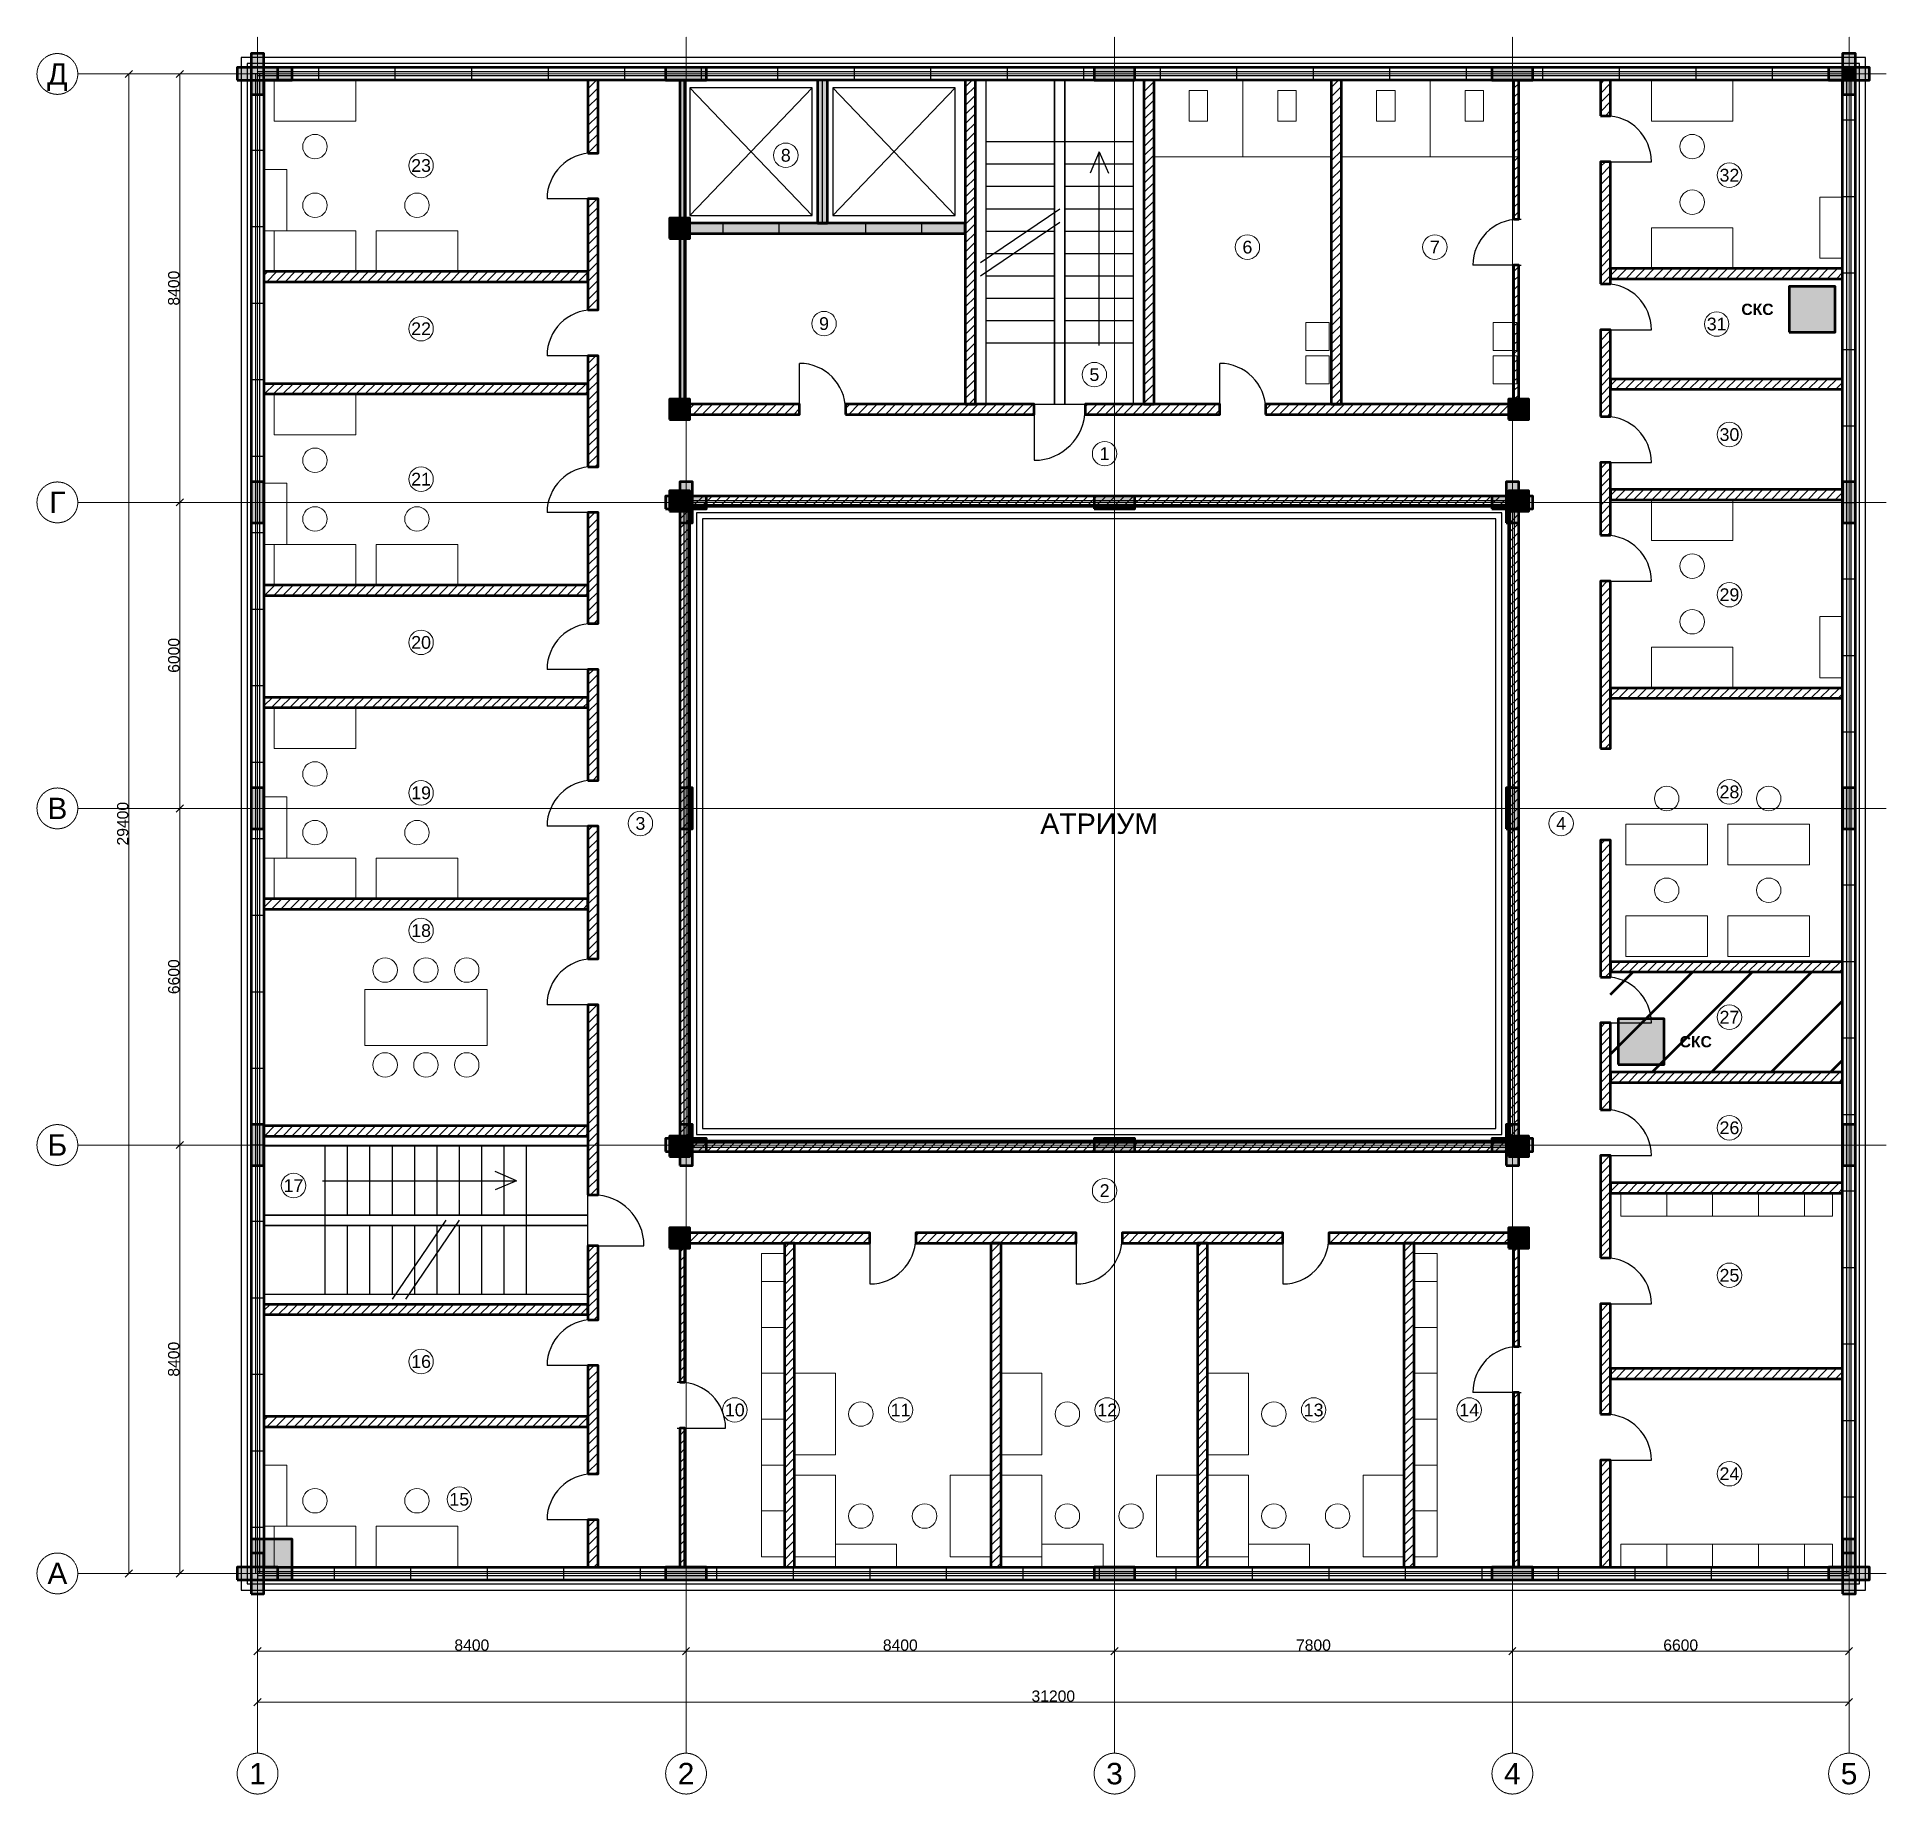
# Model space of a CAD drawing. Header units: millimetres. Extents: x -4325 to 31925, y -4325 to 30125.
import ezdxf
from ezdxf.enums import TextEntityAlignment as Align

# ---------------------------------------------------------------- set-up
doc = ezdxf.new("R2010")
doc.units = ezdxf.units.MM
doc.linetypes.add('CENTER2', pattern=[2.541, 1.587, -0.318, 0.318, -0.318])
for name, color, linetype, lineweight in [('A-ANNO-ROOM', 7, 'CONTINUOUS', 18), ('A-DIMS', 8, 'CONTINUOUS', 13), ('A-DOOR', 3, 'CONTINUOUS', 25), ('A-ELEV', 7, 'CONTINUOUS', 25), ('A-FACADE-PANEL', 8, 'CONTINUOUS', 25), ('A-FURN', 8, 'CONTINUOUS', 18), ('A-GLAZ-RIBBON', 5, 'CONTINUOUS', 25), ('A-GRID', 8, 'CENTER2', 13), ('A-HATCH', 9, 'CONTINUOUS', 9), ('A-OUTLINE', 7, 'CONTINUOUS', 50), ('A-SANI', 8, 'CONTINUOUS', 18), ('A-STAIR', 7, 'CONTINUOUS', 25), ('A-WALL-BLOCK', 9, 'CONTINUOUS', 50), ('A-WALL-RC', 7, 'CONTINUOUS', 50), ('E-SCS-RISER', 1, 'CONTINUOUS', 50), ('E-SERVER-ROOM', 1, 'CONTINUOUS', 50)]:
    doc.layers.add(name, color=color, linetype=linetype, lineweight=lineweight)
doc.styles.add('Arial', font='arial.ttf')
doc.styles.add('Arial-Bold', font='arialbd.ttf')
doc.styles.get("Standard").update_dxf_attribs({"font": 'arial.ttf'})

msp = doc.modelspace()

# ---------------------------------------------------------------- texts
at = {"layer": 'A-ANNO-ROOM'}
for s, p in [('8', (10355, 27805)), ('23', (3205, 27605)), ('32', (28855, 27415)), ('6', (19405, 26005)), ('7', (23080, 26005)), ('22', (3205, 24405)), ('9', (11105, 24505)), ('31', (28605, 24497)), ('5', (16405, 23505)), ('30', (28855, 22330)), ('1', (16605, 21955)), ('21', (3205, 21455)), ('29', (28855, 19190)), ('20', (3205, 18255)), ('19', (3205, 15305)), ('28', (28855, 15324)), ('3', (7505, 14705)), ('4', (25555, 14705)), ('18', (3205, 12605)), ('27', (28855, 10906)), ('26', (28855, 8738)), ('17', (705, 7605)), ('2', (16605, 7505)), ('25', (28855, 5845)), ('16', (3205, 4155)), ('10', (9355, 3205)), ('11', (12607, 3205)), ('12', (16656, 3205)), ('13', (20704, 3205)), ('14', (23753, 3205)), ('24', (28855, 1955)), ('15', (3955, 1455))]:
    msp.add_text(s, height=250, dxfattribs=at).set_placement(p, align=Align.MIDDLE_CENTER)
at = {"layer": 'A-ANNO-ROOM', "style": 'Arial'}
msp.add_text('АТРИУМ', height=400, dxfattribs=at).set_placement((16500, 14700), align=Align.MIDDLE_CENTER)
at = {"layer": 'A-DIMS'}
for s, p in [('8400', (-1645, 25200)), ('6000', (-1645, 18000)), ('29400', (-2645, 14700)), ('6600', (-1645, 11700)), ('8400', (-1645, 4200))]:
    msp.add_text(s, height=220, rotation=90, dxfattribs=at).set_placement(p, align=Align.MIDDLE_CENTER)
for s, p in [('8400', (4200, -1405)), ('8400', (12600, -1405)), ('7800', (20700, -1405)), ('6600', (27900, -1405)), ('31200', (15600, -2405))]:
    msp.add_text(s, height=220, dxfattribs=at).set_placement(p, align=Align.MIDDLE_CENTER)
at = {"layer": 'A-GRID'}
for s, p in [('Д', (-3925, 29400)), ('Г', (-3925, 21000)), ('В', (-3925, 15000)), ('Б', (-3925, 8400)), ('А', (-3925, 0)), ('1', (0, -3925)), ('2', (8400, -3925)), ('3', (16800, -3925)), ('4', (24600, -3925)), ('5', (31200, -3925))]:
    msp.add_text(s, height=420, dxfattribs=at).set_placement(p, align=Align.MIDDLE_CENTER)
at = {"layer": 'E-SCS-RISER', "style": 'Arial-Bold'}
for p in [(29405, 24785), (28195, 10426)]:
    msp.add_text('СКС', height=220, dxfattribs=at).set_placement(p, align=Align.MIDDLE_CENTER)

# ---------------------------------------------------------------- hatches: boundary and pattern name
at = {"layer": 'A-HATCH'}
h = msp.add_hatch(dxfattribs=at)
h.set_pattern_fill('ANSI31', scale=40)
h.paths.add_polyline_path([(6475, 27850), (6675, 27850), (6675, 29275), (6675, 29275), (6475, 29275), (6475, 29275)])
h = msp.add_hatch(dxfattribs=at)
h.set_pattern_fill('ANSI31', scale=40)
h.paths.add_polyline_path([(13875, 22925), (14075, 22925), (14075, 29275), (14075, 29275), (13875, 29275), (13875, 29275)])
h = msp.add_hatch(dxfattribs=at)
h.set_pattern_fill('ANSI31', scale=40)
h.paths.add_polyline_path([(17375, 22925), (17575, 22925), (17575, 29275), (17575, 29275), (17375, 29275), (17375, 29275)])
h = msp.add_hatch(dxfattribs=at)
h.set_pattern_fill('ANSI31', scale=40)
h.paths.add_polyline_path([(21050, 22925), (21250, 22925), (21250, 29275), (21250, 29275), (21050, 29275), (21050, 29275)])
h = msp.add_hatch(dxfattribs=at)
h.set_pattern_fill('ANSI31', scale=40)
h.paths.add_polyline_path([(24625, 26550), (24725, 26550), (24725, 29275), (24725, 29275), (24625, 29275), (24625, 29275)])
h = msp.add_hatch(dxfattribs=at)
h.set_pattern_fill('ANSI31', scale=40)
h.paths.add_polyline_path([(26325, 28580), (26525, 28580), (26525, 29275), (26525, 29275), (26325, 29275), (26325, 29275)])
h = msp.add_hatch(dxfattribs=at)
h.set_pattern_fill('ANSI31', scale=40)
h.paths.add_polyline_path([(26325, 25285), (26525, 25285), (26525, 27680), (26325, 27680)])
h = msp.add_hatch(dxfattribs=at)
h.set_pattern_fill('ANSI31', scale=40)
h.paths.add_polyline_path([(6475, 24775), (6675, 24775), (6675, 26950), (6475, 26950)])
h = msp.add_hatch(dxfattribs=at)
h.set_pattern_fill('ANSI31', scale=40)
h.paths.add_polyline_path([(125, 25325), (125, 25325), (6475, 25325), (6475, 25525), (125, 25525), (125, 25525)])
h = msp.add_hatch(dxfattribs=at)
h.set_pattern_fill('ANSI31', scale=40)
h.paths.add_polyline_path([(24625, 22925), (24725, 22925), (24725, 25650), (24625, 25650)])
h = msp.add_hatch(dxfattribs=at)
h.set_pattern_fill('ANSI31', scale=40)
h.paths.add_polyline_path([(26525, 25385), (31075, 25385), (31075, 25385), (31075, 25585), (31075, 25585), (26525, 25585)])
h = msp.add_hatch(dxfattribs=at)
h.set_pattern_fill('ANSI31', scale=40)
h.paths.add_polyline_path([(26325, 22683.5), (26525, 22683.5), (26525, 24385), (26325, 24385)])
h = msp.add_hatch(dxfattribs=at)
h.set_pattern_fill('ANSI31', scale=40)
h.paths.add_polyline_path([(6475, 21700), (6675, 21700), (6675, 23875), (6475, 23875)])
h = msp.add_hatch(dxfattribs=at)
h.set_pattern_fill('ANSI31', scale=40)
h.paths.add_polyline_path([(125, 23125), (125, 23125), (6475, 23125), (6475, 23325), (125, 23325), (125, 23325)])
h = msp.add_hatch(dxfattribs=at)
h.set_pattern_fill('ANSI31', scale=40)
h.paths.add_polyline_path([(26525, 23217), (31075, 23217), (31075, 23217), (31075, 23417), (31075, 23417), (26525, 23417)])
h = msp.add_hatch(dxfattribs=at)
h.set_pattern_fill('ANSI31', scale=40)
h.paths.add_polyline_path([(8275, 22725), (10625, 22725), (10625, 22925), (8275, 22925)])
h = msp.add_hatch(dxfattribs=at)
h.set_pattern_fill('ANSI31', scale=40)
h.paths.add_polyline_path([(11525, 22725), (15225, 22725), (15225, 22925), (11525, 22925)])
h = msp.add_hatch(dxfattribs=at)
h.set_pattern_fill('ANSI31', scale=40)
h.paths.add_polyline_path([(16225, 22725), (18862.5, 22725), (18862.5, 22925), (16225, 22925)])
h = msp.add_hatch(dxfattribs=at)
h.set_pattern_fill('ANSI31', scale=40)
h.paths.add_polyline_path([(19762.5, 22725), (24725, 22725), (24725, 22925), (19762.5, 22925)])
h = msp.add_hatch(dxfattribs=at)
h.set_pattern_fill('ANSI31', scale=40)
h.paths.add_polyline_path([(26325, 20355), (26525, 20355), (26525, 21783.5), (26325, 21783.5)])
h = msp.add_hatch(dxfattribs=at)
h.set_pattern_fill('ANSI31', scale=40)
h.paths.add_polyline_path([(8275, 20925), (24725, 20925), (24725, 21125), (8275, 21125)])
h = msp.add_hatch(dxfattribs=at)
h.set_pattern_fill('ANSI31', scale=40)
h.paths.add_polyline_path([(26525, 21050), (31075, 21050), (31075, 21050), (31075, 21250), (31075, 21250), (26525, 21250)])
h = msp.add_hatch(dxfattribs=at)
h.set_pattern_fill('ANSI31', scale=40)
h.paths.add_polyline_path([(6475, 18625), (6675, 18625), (6675, 20800), (6475, 20800)])
h = msp.add_hatch(dxfattribs=at)
h.set_pattern_fill('ANSI31', scale=40)
h.paths.add_polyline_path([(8275, 8475), (8475, 8475), (8475, 20925), (8275, 20925)])
h = msp.add_hatch(dxfattribs=at)
h.set_pattern_fill('ANSI31', scale=40)
h.paths.add_polyline_path([(24525, 8475), (24725, 8475), (24725, 20925), (24525, 20925)])
h = msp.add_hatch(dxfattribs=at)
h.set_pattern_fill('ANSI31', scale=40)
h.paths.add_polyline_path([(125, 19175), (125, 19175), (6475, 19175), (6475, 19375), (125, 19375), (125, 19375)])
h = msp.add_hatch(dxfattribs=at)
h.set_pattern_fill('ANSI31', scale=40)
h.paths.add_polyline_path([(26325, 16177), (26525, 16177), (26525, 19455), (26325, 19455)])
h = msp.add_hatch(dxfattribs=at)
h.set_pattern_fill('ANSI31', scale=40)
h.paths.add_polyline_path([(6475, 15550), (6675, 15550), (6675, 17725), (6475, 17725)])
h = msp.add_hatch(dxfattribs=at)
h.set_pattern_fill('ANSI31', scale=40)
h.paths.add_polyline_path([(125, 16975), (125, 16975), (6475, 16975), (6475, 17175), (125, 17175), (125, 17175)])
h = msp.add_hatch(dxfattribs=at)
h.set_pattern_fill('ANSI31', scale=40)
h.paths.add_polyline_path([(26525, 17160), (31075, 17160), (31075, 17160), (31075, 17360), (31075, 17360), (26525, 17360)])
h = msp.add_hatch(dxfattribs=at)
h.set_pattern_fill('ANSI31', scale=40)
h.paths.add_polyline_path([(6475, 12050), (6675, 12050), (6675, 14650), (6475, 14650)])
h = msp.add_hatch(dxfattribs=at)
h.set_pattern_fill('ANSI31', scale=40)
h.paths.add_polyline_path([(26325, 11694), (26525, 11694), (26525, 14377), (26325, 14377)])
h = msp.add_hatch(dxfattribs=at)
h.set_pattern_fill('ANSI31', scale=40)
h.paths.add_polyline_path([(125, 13025), (125, 13025), (6475, 13025), (6475, 13225), (125, 13225), (125, 13225)])
h = msp.add_hatch(dxfattribs=at)
h.set_pattern_fill('ANSI31', scale=40)
h.paths.add_polyline_path([(26525, 11794), (31075, 11794), (31075, 11794), (31075, 11994), (31075, 11994), (26525, 11994)])
h = msp.add_hatch(dxfattribs=at)
h.set_pattern_fill('ANSI31', scale=40)
h.paths.add_polyline_path([(6475, 7425), (6675, 7425), (6675, 11150), (6475, 11150)])
h = msp.add_hatch(dxfattribs=at)
h.set_pattern_fill('ANSI31', scale=40)
h.paths.add_polyline_path([(26325, 9092), (26525, 9092), (26525, 10794), (26325, 10794)])
h = msp.add_hatch(dxfattribs=at)
h.set_pattern_fill('ANSI31', scale=40)
h.paths.add_polyline_path([(26525, 9626), (31075, 9626), (31075, 9626), (31075, 9826), (31075, 9826), (26525, 9826)])
h = msp.add_hatch(dxfattribs=at)
h.set_pattern_fill('ANSI31', scale=40)
h.paths.add_polyline_path([(125, 8575), (125, 8575), (6475, 8575), (6475, 8775), (125, 8775), (125, 8775)])
h = msp.add_hatch(dxfattribs=at)
h.set_pattern_fill('ANSI31', scale=40)
h.paths.add_polyline_path([(8275, 8275), (24725, 8275), (24725, 8475), (8275, 8475)])
h = msp.add_hatch(dxfattribs=at)
h.set_pattern_fill('ANSI31', scale=40)
h.paths.add_polyline_path([(26325, 6186.5), (26525, 6186.5), (26525, 8192), (26325, 8192)])
h = msp.add_hatch(dxfattribs=at)
h.set_pattern_fill('ANSI31', scale=40)
h.paths.add_polyline_path([(26525, 7458), (31075, 7458), (31075, 7458), (31075, 7658), (31075, 7658), (26525, 7658)])
h = msp.add_hatch(dxfattribs=at)
h.set_pattern_fill('ANSI31', scale=40)
h.paths.add_polyline_path([(8275, 6475), (12001.5, 6475), (12001.5, 6675), (8275, 6675)])
h = msp.add_hatch(dxfattribs=at)
h.set_pattern_fill('ANSI31', scale=40)
h.paths.add_polyline_path([(12901.5, 6475), (16050, 6475), (16050, 6675), (12901.5, 6675)])
h = msp.add_hatch(dxfattribs=at)
h.set_pattern_fill('ANSI31', scale=40)
h.paths.add_polyline_path([(16950, 6475), (20098.5, 6475), (20098.5, 6675), (16950, 6675)])
h = msp.add_hatch(dxfattribs=at)
h.set_pattern_fill('ANSI31', scale=40)
h.paths.add_polyline_path([(20998.5, 6475), (24725, 6475), (24725, 6675), (20998.5, 6675)])
h = msp.add_hatch(dxfattribs=at)
h.set_pattern_fill('ANSI31', scale=40)
h.paths.add_polyline_path([(6475, 4975), (6675, 4975), (6675, 6425), (6475, 6425)])
h = msp.add_hatch(dxfattribs=at)
h.set_pattern_fill('ANSI31', scale=40)
h.paths.add_polyline_path([(8275, 3750), (8375, 3750), (8375, 6475), (8275, 6475)])
h = msp.add_hatch(dxfattribs=at)
h.set_pattern_fill('ANSI31', scale=40)
h.paths.add_polyline_path([(10327, 125), (10527, 125), (10527, 125), (10527, 6475), (10327, 6475), (10327, 125)])
h = msp.add_hatch(dxfattribs=at)
h.set_pattern_fill('ANSI31', scale=40)
h.paths.add_polyline_path([(14376, 125), (14576, 125), (14576, 125), (14576, 6475), (14376, 6475), (14376, 125)])
h = msp.add_hatch(dxfattribs=at)
h.set_pattern_fill('ANSI31', scale=40)
h.paths.add_polyline_path([(18424, 125), (18624, 125), (18624, 125), (18624, 6475), (18424, 6475), (18424, 125)])
h = msp.add_hatch(dxfattribs=at)
h.set_pattern_fill('ANSI31', scale=40)
h.paths.add_polyline_path([(22473, 125), (22673, 125), (22673, 125), (22673, 6475), (22473, 6475), (22473, 125)])
h = msp.add_hatch(dxfattribs=at)
h.set_pattern_fill('ANSI31', scale=40)
h.paths.add_polyline_path([(24625, 4450), (24725, 4450), (24725, 6475), (24625, 6475)])
h = msp.add_hatch(dxfattribs=at)
h.set_pattern_fill('ANSI31', scale=40)
h.paths.add_polyline_path([(125, 5075), (125, 5075), (6475, 5075), (6475, 5275), (125, 5275), (125, 5275)])
h = msp.add_hatch(dxfattribs=at)
h.set_pattern_fill('ANSI31', scale=40)
h.paths.add_polyline_path([(26325, 3120), (26525, 3120), (26525, 5286.5), (26325, 5286.5)])
h = msp.add_hatch(dxfattribs=at)
h.set_pattern_fill('ANSI31', scale=40)
h.paths.add_polyline_path([(6475, 1950), (6675, 1950), (6675, 4075), (6475, 4075)])
h = msp.add_hatch(dxfattribs=at)
h.set_pattern_fill('ANSI31', scale=40)
h.paths.add_polyline_path([(26525, 3815), (31075, 3815), (31075, 3815), (31075, 4015), (31075, 4015), (26525, 4015)])
h = msp.add_hatch(dxfattribs=at)
h.set_pattern_fill('ANSI31', scale=40)
h.paths.add_polyline_path([(24625, 125), (24725, 125), (24725, 125), (24725, 3550), (24625, 3550), (24625, 125)])
h = msp.add_hatch(dxfattribs=at)
h.set_pattern_fill('ANSI31', scale=40)
h.paths.add_polyline_path([(125, 2875), (125, 2875), (6475, 2875), (6475, 3075), (125, 3075), (125, 3075)])
h = msp.add_hatch(dxfattribs=at)
h.set_pattern_fill('ANSI31', scale=40)
h.paths.add_polyline_path([(8275, 125), (8375, 125), (8375, 125), (8375, 2850), (8275, 2850), (8275, 125)])
h = msp.add_hatch(dxfattribs=at)
h.set_pattern_fill('ANSI31', scale=40)
h.paths.add_polyline_path([(26325, 125), (26525, 125), (26525, 125), (26525, 2220), (26325, 2220), (26325, 125)])
h = msp.add_hatch(dxfattribs=at)
h.set_pattern_fill('ANSI31', scale=40)
h.paths.add_polyline_path([(6475, 125), (6675, 125), (6675, 125), (6675, 1050), (6475, 1050), (6475, 125)])
at = {"layer": 'A-WALL-RC'}
h = msp.add_hatch(color=7, dxfattribs=at)
h.dxf.hatch_style = 1
h.paths.add_polyline_path([(-125, 29000), (125, 29000), (125, 29800), (-125, 29800)])
h = msp.add_hatch(color=7, dxfattribs=at)
h.dxf.hatch_style = 1
h.paths.add_polyline_path([(31075, 29000), (31325, 29000), (31325, 29800), (31075, 29800)])
h = msp.add_hatch(color=7, dxfattribs=at)
h.dxf.hatch_style = 1
h.paths.add_polyline_path([(-400, 29275), (400, 29275), (400, 29525), (-400, 29525)])
h = msp.add_hatch(color=7, dxfattribs=at)
h.dxf.hatch_style = 1
h.paths.add_polyline_path([(-125, 29275), (675, 29275), (675, 29525), (-125, 29525)])
h = msp.add_hatch(color=7, dxfattribs=at)
h.dxf.hatch_style = 1
h.paths.add_polyline_path([(8000, 29275), (8800, 29275), (8800, 29525), (8000, 29525)])
h = msp.add_hatch(color=7, dxfattribs=at)
h.dxf.hatch_style = 1
h.paths.add_polyline_path([(16400, 29275), (17200, 29275), (17200, 29525), (16400, 29525)])
h = msp.add_hatch(color=7, dxfattribs=at)
h.dxf.hatch_style = 1
h.paths.add_polyline_path([(24200, 29275), (25000, 29275), (25000, 29525), (24200, 29525)])
h = msp.add_hatch(color=7, dxfattribs=at)
h.dxf.hatch_style = 1
h.paths.add_polyline_path([(30800, 29275), (31600, 29275), (31600, 29525), (30800, 29525)])
h = msp.add_hatch(color=7, dxfattribs=at)
h.dxf.hatch_style = 1
h.paths.add_polyline_path([(31075, 29275), (31325, 29275), (31325, 29525), (31075, 29525)])
h = msp.add_hatch(color=7, dxfattribs=at)
h.dxf.hatch_style = 1
h.paths.add_polyline_path([(8275, 26475), (8375, 26475), (8375, 29275), (8375, 29275), (8275, 29275), (8275, 29275)])
h = msp.add_hatch(color=7, dxfattribs=at)
h.dxf.hatch_style = 1
h.paths.add_polyline_path([(10975, 26475), (11175, 26475), (11175, 29275), (11175, 29275), (10975, 29275), (10975, 29275)])
h = msp.add_hatch(color=7, dxfattribs=at)
h.dxf.hatch_style = 1
h.paths.add_polyline_path([(8075, 26175), (8475, 26175), (8475, 26575), (8075, 26575)])
h = msp.add_hatch(color=7, dxfattribs=at)
h.dxf.hatch_style = 1
h.paths.add_polyline_path([(8275, 26275), (13875, 26275), (13875, 26475), (8275, 26475)])
h = msp.add_hatch(color=7, dxfattribs=at)
h.dxf.hatch_style = 1
h.paths.add_polyline_path([(8275, 22925), (8375, 22925), (8375, 26275), (8275, 26275)])
h = msp.add_hatch(color=7, dxfattribs=at)
h.dxf.hatch_style = 1
h.paths.add_polyline_path([(8075, 22625), (8475, 22625), (8475, 23025), (8075, 23025)])
h = msp.add_hatch(color=7, dxfattribs=at)
h.dxf.hatch_style = 1
h.paths.add_polyline_path([(24525, 22625), (24925, 22625), (24925, 23025), (24525, 23025)])
h = msp.add_hatch(color=7, dxfattribs=at)
h.dxf.hatch_style = 1
h.paths.add_polyline_path([(-125, 20600), (125, 20600), (125, 21400), (-125, 21400)])
h = msp.add_hatch(color=7, dxfattribs=at)
h.dxf.hatch_style = 1
h.paths.add_polyline_path([(8275, 20600), (8525, 20600), (8525, 21400), (8275, 21400)])
h = msp.add_hatch(color=7, dxfattribs=at)
h.dxf.hatch_style = 1
h.paths.add_polyline_path([(24475, 20600), (24725, 20600), (24725, 21400), (24475, 21400)])
h = msp.add_hatch(color=7, dxfattribs=at)
h.dxf.hatch_style = 1
h.paths.add_polyline_path([(31075, 20600), (31325, 20600), (31325, 21400), (31075, 21400)])
h = msp.add_hatch(color=7, dxfattribs=at)
h.dxf.hatch_style = 1
h.paths.add_polyline_path([(8000, 20875), (8800, 20875), (8800, 21125), (8000, 21125)])
h = msp.add_hatch(color=7, dxfattribs=at)
h.dxf.hatch_style = 1
h.paths.add_polyline_path([(8075, 20825), (8475, 20825), (8475, 21225), (8075, 21225)])
h = msp.add_hatch(color=7, dxfattribs=at)
h.dxf.hatch_style = 1
h.paths.add_polyline_path([(16400, 20875), (17200, 20875), (17200, 21125), (16400, 21125)])
h = msp.add_hatch(color=7, dxfattribs=at)
h.dxf.hatch_style = 1
h.paths.add_polyline_path([(24200, 20875), (25000, 20875), (25000, 21125), (24200, 21125)])
h = msp.add_hatch(color=7, dxfattribs=at)
h.dxf.hatch_style = 1
h.paths.add_polyline_path([(24525, 20825), (24925, 20825), (24925, 21225), (24525, 21225)])
h = msp.add_hatch(color=7, dxfattribs=at)
h.dxf.hatch_style = 1
h.paths.add_polyline_path([(-125, 14600), (125, 14600), (125, 15400), (-125, 15400)])
h = msp.add_hatch(color=7, dxfattribs=at)
h.dxf.hatch_style = 1
h.paths.add_polyline_path([(8275, 14600), (8525, 14600), (8525, 15400), (8275, 15400)])
h = msp.add_hatch(color=7, dxfattribs=at)
h.dxf.hatch_style = 1
h.paths.add_polyline_path([(24475, 14600), (24725, 14600), (24725, 15400), (24475, 15400)])
h = msp.add_hatch(color=7, dxfattribs=at)
h.dxf.hatch_style = 1
h.paths.add_polyline_path([(31075, 14600), (31325, 14600), (31325, 15400), (31075, 15400)])
h = msp.add_hatch(color=7, dxfattribs=at)
h.dxf.hatch_style = 1
h.paths.add_polyline_path([(-125, 8000), (125, 8000), (125, 8800), (-125, 8800)])
h = msp.add_hatch(color=7, dxfattribs=at)
h.dxf.hatch_style = 1
h.paths.add_polyline_path([(8275, 8000), (8525, 8000), (8525, 8800), (8275, 8800)])
h = msp.add_hatch(color=7, dxfattribs=at)
h.dxf.hatch_style = 1
h.paths.add_polyline_path([(24475, 8000), (24725, 8000), (24725, 8800), (24475, 8800)])
h = msp.add_hatch(color=7, dxfattribs=at)
h.dxf.hatch_style = 1
h.paths.add_polyline_path([(31075, 8000), (31325, 8000), (31325, 8800), (31075, 8800)])
h = msp.add_hatch(color=7, dxfattribs=at)
h.dxf.hatch_style = 1
h.paths.add_polyline_path([(8000, 8275), (8800, 8275), (8800, 8525), (8000, 8525)])
h = msp.add_hatch(color=7, dxfattribs=at)
h.dxf.hatch_style = 1
h.paths.add_polyline_path([(8075, 8175), (8475, 8175), (8475, 8575), (8075, 8575)])
h = msp.add_hatch(color=7, dxfattribs=at)
h.dxf.hatch_style = 1
h.paths.add_polyline_path([(16400, 8275), (17200, 8275), (17200, 8525), (16400, 8525)])
h = msp.add_hatch(color=7, dxfattribs=at)
h.dxf.hatch_style = 1
h.paths.add_polyline_path([(24200, 8275), (25000, 8275), (25000, 8525), (24200, 8525)])
h = msp.add_hatch(color=7, dxfattribs=at)
h.dxf.hatch_style = 1
h.paths.add_polyline_path([(24525, 8175), (24925, 8175), (24925, 8575), (24525, 8575)])
h = msp.add_hatch(color=7, dxfattribs=at)
h.dxf.hatch_style = 1
h.paths.add_polyline_path([(8075, 6375), (8475, 6375), (8475, 6775), (8075, 6775)])
h = msp.add_hatch(color=7, dxfattribs=at)
h.dxf.hatch_style = 1
h.paths.add_polyline_path([(24525, 6375), (24925, 6375), (24925, 6775), (24525, 6775)])
h = msp.add_hatch(color=7, dxfattribs=at)
h.dxf.hatch_style = 1
h.paths.add_polyline_path([(-125, -125), (675, -125), (675, 675), (-125, 675)])
h = msp.add_hatch(color=7, dxfattribs=at)
h.dxf.hatch_style = 1
h.paths.add_polyline_path([(-125, -400), (125, -400), (125, 400), (-125, 400)])
h = msp.add_hatch(color=7, dxfattribs=at)
h.dxf.hatch_style = 1
h.paths.add_polyline_path([(31075, -125), (31325, -125), (31325, 675), (31075, 675)])
h = msp.add_hatch(color=7, dxfattribs=at)
h.dxf.hatch_style = 1
h.paths.add_polyline_path([(31075, -400), (31325, -400), (31325, 400), (31075, 400)])
h = msp.add_hatch(color=7, dxfattribs=at)
h.dxf.hatch_style = 1
h.paths.add_polyline_path([(-400, -125), (400, -125), (400, 125), (-400, 125)])
h = msp.add_hatch(color=7, dxfattribs=at)
h.dxf.hatch_style = 1
h.paths.add_polyline_path([(8000, -125), (8800, -125), (8800, 125), (8000, 125)])
h = msp.add_hatch(color=7, dxfattribs=at)
h.dxf.hatch_style = 1
h.paths.add_polyline_path([(16400, -125), (17200, -125), (17200, 125), (16400, 125)])
h = msp.add_hatch(color=7, dxfattribs=at)
h.dxf.hatch_style = 1
h.paths.add_polyline_path([(24200, -125), (25000, -125), (25000, 125), (24200, 125)])
h = msp.add_hatch(color=7, dxfattribs=at)
h.dxf.hatch_style = 1
h.paths.add_polyline_path([(30800, -125), (31600, -125), (31600, 125), (30800, 125)])
at = {"layer": 'E-SCS-RISER'}
h = msp.add_hatch(color=7, dxfattribs=at)
h.dxf.hatch_style = 1
h.paths.add_polyline_path([(30025, 24335), (30925, 24335), (30925, 25235), (30025, 25235)])
h = msp.add_hatch(color=7, dxfattribs=at)
h.dxf.hatch_style = 1
h.paths.add_polyline_path([(26675, 9976), (27575, 9976), (27575, 10876), (26675, 10876)])
at = {"layer": 'E-SERVER-ROOM'}
h = msp.add_hatch(dxfattribs=at)
h.set_pattern_fill('ANSI31', scale=260)
h.paths.add_polyline_path([(26525, 9826), (31075, 9826), (31075, 11794), (26525, 11794)])

# ---------------------------------------------------------------- linework, layer by layer
at = {"layer": 'A-ANNO-ROOM'}
for centre in [(10355, 27805), (3205, 27605), (28855, 27415), (19405, 26005), (23080, 26005), (11105, 24505), (28605, 24497), (3205, 24405), (16405, 23505), (28855, 22330), (16605, 21955), (3205, 21455), (28855, 19190), (3205, 18255), (3205, 15305), (28855, 15324), (7505, 14705), (25555, 14705), (3205, 12605), (28855, 10906), (28855, 8738), (705, 7605), (16605, 7505), (28855, 5845), (3205, 4155), (9355, 3205), (12607, 3205), (16656, 3205), (20704, 3205), (23753, 3205), (28855, 1955), (3955, 1455)]:
    msp.add_circle(centre, 240, dxfattribs=at)
at = {"layer": 'A-DIMS'}
for p, q in [((-2595.71, 29329.29), (-2454.29, 29470.71)), ((-2525, 0), (-2525, 29400)), ((-1595.71, 29329.29), (-1454.29, 29470.71)), ((-1525, 21000), (-1525, 29400)), ((-1595.71, 20929.29), (-1454.29, 21070.71)), ((-1595.71, 20929.29), (-1454.29, 21070.71)), ((-1525, 15000), (-1525, 21000)), ((-1595.71, 14929.29), (-1454.29, 15070.71)), ((-1595.71, 14929.29), (-1454.29, 15070.71)), ((-1525, 8400), (-1525, 15000)), ((-1595.71, 8329.29), (-1454.29, 8470.71)), ((-1595.71, 8329.29), (-1454.29, 8470.71)), ((-1525, 0), (-1525, 8400)), ((-2595.71, -70.71), (-2454.29, 70.71)), ((-1595.71, -70.71), (-1454.29, 70.71)), ((-70.71, -1595.71), (70.71, -1454.29)), ((0, -1525), (8400, -1525)), ((8329.29, -1595.71), (8470.71, -1454.29)), ((8329.29, -1595.71), (8470.71, -1454.29)), ((8400, -1525), (16800, -1525)), ((16729.29, -1595.71), (16870.71, -1454.29)), ((16729.29, -1595.71), (16870.71, -1454.29)), ((16800, -1525), (24600, -1525)), ((24529.29, -1595.71), (24670.71, -1454.29)), ((24529.29, -1595.71), (24670.71, -1454.29)), ((24600, -1525), (31200, -1525)), ((31129.29, -1595.71), (31270.71, -1454.29)), ((-70.71, -2595.71), (70.71, -2454.29)), ((0, -2525), (31200, -2525)), ((31129.29, -2595.71), (31270.71, -2454.29))]:
    msp.add_line(p, q, dxfattribs=at)
at = {"layer": 'A-DOOR'}
for p, q in [((26325, 28580), (26525, 28580)), ((6475, 27850), (6675, 27850)), ((26325, 27680), (26525, 27680)), ((26425, 27680), (27325, 27680)), ((6575, 26950), (5675, 26950)), ((6475, 26950), (6675, 26950)), ((9125, 26275), (9125, 26475)), ((10225, 26275), (10225, 26475)), ((11925, 26275), (11925, 26475)), ((13025, 26275), (13025, 26475)), ((24675, 26550), (24775, 26550)), ((24725, 25650), (23825, 25650)), ((24675, 25650), (24775, 25650)), ((26325, 25285), (26525, 25285)), ((6475, 24775), (6675, 24775)), ((26325, 24385), (26525, 24385)), ((26425, 24385), (27325, 24385)), ((6575, 23875), (5675, 23875)), ((6475, 23875), (6675, 23875)), ((10625, 22825), (10625, 23725)), ((18862.5, 22825), (18862.5, 23725)), ((10625, 22725), (10625, 22925)), ((11525, 22725), (11525, 22925)), ((15225, 22725), (15225, 22925)), ((16225, 22725), (16225, 22925)), ((18862.5, 22725), (18862.5, 22925)), ((19762.5, 22725), (19762.5, 22925)), ((15225, 22825), (15225, 21825)), ((26325, 22683.5), (26525, 22683.5)), ((26325, 21783.5), (26525, 21783.5)), ((26425, 21783.5), (27325, 21783.5)), ((6475, 21700), (6675, 21700)), ((6575, 20800), (5675, 20800)), ((6475, 20800), (6675, 20800)), ((26325, 20355), (26525, 20355)), ((26325, 19455), (26525, 19455)), ((26425, 19455), (27325, 19455)), ((6475, 18625), (6675, 18625)), ((6575, 17725), (5675, 17725)), ((6475, 17725), (6675, 17725)), ((26325, 16177), (26525, 16177)), ((6475, 15550), (6675, 15550)), ((6575, 14650), (5675, 14650)), ((6475, 14650), (6675, 14650)), ((26325, 14377), (26525, 14377)), ((6475, 12050), (6675, 12050)), ((26325, 11694), (26525, 11694)), ((6575, 11150), (5675, 11150)), ((6475, 11150), (6675, 11150)), ((26325, 10794), (26525, 10794)), ((26425, 10794), (27325, 10794)), ((26325, 9092), (26525, 9092)), ((26325, 8192), (26525, 8192)), ((26425, 8192), (27325, 8192)), ((6475, 7425), (6675, 7425)), ((12001.5, 6475), (12001.5, 6675)), ((12001.5, 6575), (12001.5, 5675)), ((12901.5, 6475), (12901.5, 6675)), ((16050, 6475), (16050, 6675)), ((16050, 6575), (16050, 5675)), ((16950, 6475), (16950, 6675)), ((20098.5, 6475), (20098.5, 6675)), ((20098.5, 6575), (20098.5, 5675)), ((20998.5, 6475), (20998.5, 6675)), ((6475, 6425), (6675, 6425)), ((6575, 6425), (7575, 6425)), ((26325, 6186.5), (26525, 6186.5)), ((26325, 5286.5), (26525, 5286.5)), ((26425, 5286.5), (27325, 5286.5)), ((6475, 4975), (6675, 4975)), ((24675, 4450), (24775, 4450)), ((6575, 4075), (5675, 4075)), ((6475, 4075), (6675, 4075)), ((8225, 3750), (8325, 3750)), ((24725, 3550), (23825, 3550)), ((24675, 3550), (24775, 3550)), ((26325, 3120), (26525, 3120)), ((8225, 2850), (8325, 2850)), ((8275, 2850), (9175, 2850)), ((26325, 2220), (26525, 2220)), ((26425, 2220), (27325, 2220)), ((6475, 1950), (6675, 1950)), ((6575, 1050), (5675, 1050)), ((6475, 1050), (6675, 1050))]:
    msp.add_line(p, q, dxfattribs=at)
for centre, radius, start, end in [((26425, 27680), 900, 0, 90), ((6575, 26950), 900, 90, 180), ((24725, 25650), 900, 90, 180), ((26425, 24385), 900, 0, 90), ((6575, 23875), 900, 90, 180), ((10625, 22825), 900, 0, 90), ((18862.5, 22825), 900, 0, 90), ((15225, 22825), 1000, -90, 0), ((26425, 21783.5), 900, 0, 90), ((6575, 20800), 900, 90, 180), ((26425, 19455), 900, 0, 90), ((6575, 17725), 900, 90, 180), ((6575, 14650), 900, 90, 180), ((6575, 11150), 900, 90, 180), ((26425, 10794), 900, 0, 90), ((26425, 8192), 900, 0, 90), ((6575, 6425), 1000, 0, 90), ((12001.5, 6575), 900, -90, 0), ((16050, 6575), 900, -90, 0), ((20098.5, 6575), 900, -90, 0), ((26425, 5286.5), 900, 0, 90), ((6575, 4075), 900, 90, 180), ((24725, 3550), 900, 90, 180), ((8275, 2850), 900, 0, 90), ((26425, 2220), 900, 0, 90), ((6575, 1050), 900, 90, 180)]:
    msp.add_arc(centre, radius, start, end, dxfattribs=at)
at = {"layer": 'A-ELEV'}
for p, q in [((8475, 26625), (10875, 29125)), ((8475, 29125), (10875, 26625)), ((11075, 26475), (11075, 29275)), ((11275, 26625), (13675, 29125)), ((11275, 29125), (13675, 26625))]:
    msp.add_line(p, q, dxfattribs=at)
for points in [[(8475, 26625), (10875, 26625), (10875, 29125), (8475, 29125)], [(11275, 26625), (13675, 26625), (13675, 29125), (11275, 29125)]]:
    msp.add_lwpolyline(points, close=True, dxfattribs=at)
at = {"layer": 'A-FACADE-PANEL'}
for points in [[(-325, -325), (31525, -325), (31525, 29725), (-325, 29725)], [(-205, -205), (31405, -205), (31405, 29605), (-205, 29605)], [(8605, 8605), (24395, 8605), (24395, 20795), (8605, 20795)], [(8725, 8725), (24275, 8725), (24275, 20675), (8725, 20675)]]:
    msp.add_lwpolyline(points, close=True, dxfattribs=at)
at = {"layer": 'A-FURN'}
for p, q in [((27625, 7008), (27625, 7458)), ((28525, 7008), (28525, 7458)), ((29425, 7008), (29425, 7458)), ((30325, 7008), (30325, 7458)), ((9877, 5725), (10327, 5725)), ((22673, 5725), (23123, 5725)), ((9877, 4825), (10327, 4825)), ((22673, 4825), (23123, 4825)), ((9877, 3925), (10327, 3925)), ((22673, 3925), (23123, 3925)), ((9877, 3025), (10327, 3025)), ((22673, 3025), (23123, 3025)), ((9877, 2125), (10327, 2125)), ((22673, 2125), (23123, 2125)), ((9877, 1225), (10327, 1225)), ((22673, 1225), (23123, 1225)), ((27625, 125), (27625, 575)), ((28525, 125), (28525, 575)), ((29425, 125), (29425, 575)), ((30325, 125), (30325, 575))]:
    msp.add_line(p, q, dxfattribs=at)
for points in [[(325, 28475), (1925, 28475), (1925, 29275), (325, 29275)], [(27325, 28475), (28925, 28475), (28925, 29275), (27325, 29275)], [(125, 26325), (575, 26325), (575, 27525), (125, 27525)], [(30625, 25785), (31075, 25785), (31075, 26985), (30625, 26985)], [(325, 25525), (1925, 25525), (1925, 26325), (325, 26325)], [(2325, 25525), (3925, 25525), (3925, 26325), (2325, 26325)], [(27325, 25585), (28925, 25585), (28925, 26385), (27325, 26385)], [(325, 22325), (1925, 22325), (1925, 23125), (325, 23125)], [(125, 20175), (575, 20175), (575, 21375), (125, 21375)], [(27325, 20250), (28925, 20250), (28925, 21050), (27325, 21050)], [(325, 19375), (1925, 19375), (1925, 20175), (325, 20175)], [(2325, 19375), (3925, 19375), (3925, 20175), (2325, 20175)], [(30625, 17560), (31075, 17560), (31075, 18760), (30625, 18760)], [(27325, 17360), (28925, 17360), (28925, 18160), (27325, 18160)], [(325, 16175), (1925, 16175), (1925, 16975), (325, 16975)], [(125, 14025), (575, 14025), (575, 15225), (125, 15225)], [(26825, 13894), (28425, 13894), (28425, 14694), (26825, 14694)], [(28825, 13894), (30425, 13894), (30425, 14694), (28825, 14694)], [(325, 13225), (1925, 13225), (1925, 14025), (325, 14025)], [(2325, 13225), (3925, 13225), (3925, 14025), (2325, 14025)], [(26825, 12094), (28425, 12094), (28425, 12894), (26825, 12894)], [(28825, 12094), (30425, 12094), (30425, 12894), (28825, 12894)], [(2100, 10350), (4500, 10350), (4500, 11450), (2100, 11450)], [(26725, 7008), (30875, 7008), (30875, 7458), (26725, 7458)], [(9877, 325), (10327, 325), (10327, 6275), (9877, 6275)], [(22673, 325), (23123, 325), (23123, 6275), (22673, 6275)], [(10527, 2325), (11327, 2325), (11327, 3925), (10527, 3925)], [(14576, 2325), (15376, 2325), (15376, 3925), (14576, 3925)], [(18624, 2325), (19424, 2325), (19424, 3925), (18624, 3925)], [(125, 925), (575, 925), (575, 2125), (125, 2125)], [(10527, 325), (11327, 325), (11327, 1925), (10527, 1925)], [(13576, 325), (14376, 325), (14376, 1925), (13576, 1925)], [(14576, 325), (15376, 325), (15376, 1925), (14576, 1925)], [(17624, 325), (18424, 325), (18424, 1925), (17624, 1925)], [(18624, 325), (19424, 325), (19424, 1925), (18624, 1925)], [(21673, 325), (22473, 325), (22473, 1925), (21673, 1925)], [(325, 125), (1925, 125), (1925, 925), (325, 925)], [(2325, 125), (3925, 125), (3925, 925), (2325, 925)], [(11327, 125), (12527, 125), (12527, 575), (11327, 575)], [(15376, 125), (16576, 125), (16576, 575), (15376, 575)], [(19424, 125), (20624, 125), (20624, 575), (19424, 575)], [(26725, 125), (30875, 125), (30875, 575), (26725, 575)]]:
    msp.add_lwpolyline(points, close=True, dxfattribs=at)
for centre in [(1125, 27975), (28125, 27975), (1125, 26825), (3125, 26825), (28125, 26885), (1125, 21825), (1125, 20675), (3125, 20675), (28125, 19750), (28125, 18660), (1125, 15675), (27625, 15194), (29625, 15194), (1125, 14525), (3125, 14525), (27625, 13394), (29625, 13394), (2500, 11830), (3300, 11830), (4100, 11830), (2500, 9970), (3300, 9970), (4100, 9970), (11827, 3125), (15876, 3125), (19924, 3125), (1125, 1425), (3125, 1425), (11827, 1125), (13076, 1125), (15876, 1125), (17124, 1125), (19924, 1125), (21173, 1125)]:
    msp.add_circle(centre, 240, dxfattribs=at)
at = {"layer": 'A-GLAZ-RIBBON'}
for p, q in [((125, 29400), (-125, 29400)), ((-40, 29400), (-40, 0)), ((31200, 29440), (0, 29440)), ((40, 29400), (40, 0)), ((1200, 29275), (1200, 29525)), ((2700, 29275), (2700, 29525)), ((4200, 29275), (4200, 29525)), ((5700, 29275), (5700, 29525)), ((7200, 29275), (7200, 29525)), ((8700, 29275), (8700, 29525)), ((10200, 29275), (10200, 29525)), ((11700, 29275), (11700, 29525)), ((13200, 29275), (13200, 29525)), ((14700, 29275), (14700, 29525)), ((16200, 29275), (16200, 29525)), ((17700, 29275), (17700, 29525)), ((19200, 29275), (19200, 29525)), ((20700, 29275), (20700, 29525)), ((22200, 29275), (22200, 29525)), ((23700, 29275), (23700, 29525)), ((25200, 29275), (25200, 29525)), ((26700, 29275), (26700, 29525)), ((28200, 29275), (28200, 29525)), ((29700, 29275), (29700, 29525)), ((31160, 0), (31160, 29400)), ((31200, 29275), (31200, 29525)), ((31240, 0), (31240, 29400)), ((31200, 29360), (0, 29360)), ((31075, 28500), (31325, 28500)), ((125, 27900), (-125, 27900)), ((31075, 27000), (31325, 27000)), ((125, 26400), (-125, 26400)), ((31075, 25500), (31325, 25500)), ((125, 24900), (-125, 24900)), ((31075, 24000), (31325, 24000)), ((125, 23400), (-125, 23400)), ((31075, 22500), (31325, 22500)), ((125, 21900), (-125, 21900)), ((8400, 21040), (24600, 21040)), ((8360, 8400), (8360, 21000)), ((8400, 20960), (24600, 20960)), ((8440, 8400), (8440, 21000)), ((24560, 8400), (24560, 21000)), ((24640, 8400), (24640, 21000)), ((31075, 21000), (31325, 21000)), ((125, 20400), (-125, 20400)), ((31075, 19500), (31325, 19500)), ((125, 18900), (-125, 18900)), ((31075, 18000), (31325, 18000)), ((125, 17400), (-125, 17400)), ((31075, 16500), (31325, 16500)), ((125, 15900), (-125, 15900)), ((31075, 15000), (31325, 15000)), ((125, 14400), (-125, 14400)), ((31075, 13500), (31325, 13500)), ((125, 12900), (-125, 12900)), ((31075, 12000), (31325, 12000)), ((125, 11400), (-125, 11400)), ((31075, 10500), (31325, 10500)), ((125, 9900), (-125, 9900)), ((31075, 9000), (31325, 9000)), ((125, 8400), (-125, 8400)), ((8400, 8440), (24600, 8440)), ((8400, 8360), (24600, 8360)), ((31075, 7500), (31325, 7500)), ((125, 6900), (-125, 6900)), ((31075, 6000), (31325, 6000)), ((125, 5400), (-125, 5400)), ((31075, 4500), (31325, 4500)), ((125, 3900), (-125, 3900)), ((31075, 3000), (31325, 3000)), ((125, 2400), (-125, 2400)), ((31075, 1500), (31325, 1500)), ((125, 900), (-125, 900)), ((0, 125), (0, -125)), ((0, 40), (31200, 40)), ((1500, 125), (1500, -125)), ((3000, 125), (3000, -125)), ((4500, 125), (4500, -125)), ((6000, 125), (6000, -125)), ((7500, 125), (7500, -125)), ((9000, 125), (9000, -125)), ((10500, 125), (10500, -125)), ((12000, 125), (12000, -125)), ((13500, 125), (13500, -125)), ((15000, 125), (15000, -125)), ((16500, 125), (16500, -125)), ((18000, 125), (18000, -125)), ((19500, 125), (19500, -125)), ((21000, 125), (21000, -125)), ((22500, 125), (22500, -125)), ((24000, 125), (24000, -125)), ((25500, 125), (25500, -125)), ((27000, 125), (27000, -125)), ((28500, 125), (28500, -125)), ((30000, 125), (30000, -125)), ((31075, 0), (31325, 0)), ((0, -40), (31200, -40))]:
    msp.add_line(p, q, dxfattribs=at)
at = {"layer": 'A-GRID'}
for p, q in [((0, -3525), (0, 30125)), ((8400, -3525), (8400, 30125)), ((16800, -3525), (16800, 30125)), ((24600, -3525), (24600, 30125)), ((31200, -3525), (31200, 30125)), ((-3525, 29400), (31925, 29400)), ((-3525, 21000), (31925, 21000)), ((-3525, 15000), (31925, 15000)), ((-3525, 8400), (31925, 8400)), ((-3525, 0), (31925, 0))]:
    msp.add_line(p, q, dxfattribs=at)
for centre in [(-3925, 29400), (-3925, 21000), (-3925, 15000), (-3925, 8400), (-3925, 0), (0, -3925), (8400, -3925), (16800, -3925), (24600, -3925), (31200, -3925)]:
    msp.add_circle(centre, 400, dxfattribs=at)
at = {"layer": 'A-OUTLINE'}
for points in [[(-125, -125), (31325, -125), (31325, 29525), (-125, 29525)], [(125, 125), (31075, 125), (31075, 29275), (125, 29275)], [(8275, 8275), (24725, 8275), (24725, 21125), (8275, 21125)]]:
    msp.add_lwpolyline(points, close=True, dxfattribs=at)
at = {"layer": 'A-SANI'}
for points in [[(17575, 27775), (19312.5, 27775), (19312.5, 29275), (17575, 29275)], [(18263.75, 28475), (18623.75, 28475), (18623.75, 29075), (18263.75, 29075)], [(19312.5, 27775), (21050, 27775), (21050, 29275), (19312.5, 29275)], [(20001.25, 28475), (20361.25, 28475), (20361.25, 29075), (20001.25, 29075)], [(21250, 27775), (22987.5, 27775), (22987.5, 29275), (21250, 29275)], [(21938.75, 28475), (22298.75, 28475), (22298.75, 29075), (21938.75, 29075)], [(22987.5, 27775), (24725, 27775), (24725, 29275), (22987.5, 29275)], [(23676.25, 28475), (24036.25, 28475), (24036.25, 29075), (23676.25, 29075)], [(20550, 23975), (21010, 23975), (21010, 24525), (20550, 24525)], [(24225, 23975), (24685, 23975), (24685, 24525), (24225, 24525)], [(20550, 23325), (21010, 23325), (21010, 23875), (20550, 23875)], [(24225, 23325), (24685, 23325), (24685, 23875), (24225, 23875)]]:
    msp.add_lwpolyline(points, close=True, dxfattribs=at)
at = {"layer": 'A-STAIR'}
for p, q in [((14275, 28075), (15625, 28075)), ((14275, 28075), (17175, 28075)), ((15825, 28075), (17175, 28075)), ((14275, 27636.11), (15625, 27636.11)), ((15825, 27636.11), (17175, 27636.11)), ((16500, 27875), (16320, 27455)), ((16500, 24075), (16500, 27875)), ((16500, 27875), (16680, 27455)), ((14275, 27197.22), (15625, 27197.22)), ((15825, 27197.22), (17175, 27197.22)), ((14175, 25705), (15725, 26758.33)), ((14175, 25441.67), (15725, 26495)), ((14275, 26758.33), (15625, 26758.33)), ((15825, 26758.33), (17175, 26758.33)), ((14275, 26319.44), (15625, 26319.44)), ((15825, 26319.44), (17175, 26319.44)), ((14275, 25880.56), (15625, 25880.56)), ((15825, 25880.56), (17175, 25880.56)), ((14275, 25441.67), (15625, 25441.67)), ((15825, 25441.67), (17175, 25441.67)), ((14275, 25002.78), (15625, 25002.78)), ((15825, 25002.78), (17175, 25002.78)), ((14275, 24563.89), (15625, 24563.89)), ((15825, 24563.89), (17175, 24563.89)), ((14275, 24125), (17175, 24125)), ((1325, 5475), (1325, 8375)), ((1763.89, 7025), (1763.89, 8375)), ((2202.78, 7025), (2202.78, 8375)), ((2641.67, 7025), (2641.67, 8375)), ((3080.56, 7025), (3080.56, 8375)), ((3519.44, 7025), (3519.44, 8375)), ((3958.33, 7025), (3958.33, 8375)), ((4397.22, 7025), (4397.22, 8375)), ((4836.11, 7025), (4836.11, 8375)), ((5275, 7025), (5275, 8375)), ((5275, 5475), (5275, 8375)), ((1275, 7700), (5075, 7700)), ((5075, 7700), (4655, 7880)), ((5075, 7700), (4655, 7520)), ((2641.67, 5375), (3695, 6925)), ((2905, 5375), (3958.33, 6925)), ((1763.89, 5475), (1763.89, 6825)), ((2202.78, 5475), (2202.78, 6825)), ((2641.67, 5475), (2641.67, 6825)), ((3080.56, 5475), (3080.56, 6825)), ((3519.44, 5475), (3519.44, 6825)), ((3958.33, 5475), (3958.33, 6825)), ((4397.22, 5475), (4397.22, 6825)), ((4836.11, 5475), (4836.11, 6825)), ((5275, 5475), (5275, 6825))]:
    msp.add_line(p, q, dxfattribs=at)
for points in [[(14275, 22925), (15625, 22925), (15625, 29275), (14275, 29275)], [(15625, 22925), (15825, 22925), (15825, 29275), (15625, 29275)], [(15825, 22925), (17175, 22925), (17175, 29275), (15825, 29275)], [(125, 7025), (6475, 7025), (6475, 8375), (125, 8375)], [(125, 6825), (6475, 6825), (6475, 7025), (125, 7025)], [(125, 5475), (6475, 5475), (6475, 6825), (125, 6825)]]:
    msp.add_lwpolyline(points, close=True, dxfattribs=at)
at = {"layer": 'A-WALL-BLOCK'}
for points in [[(6475, 27850), (6675, 27850), (6675, 29275), (6675, 29275), (6475, 29275), (6475, 29275)], [(13875, 22925), (14075, 22925), (14075, 29275), (14075, 29275), (13875, 29275), (13875, 29275)], [(17375, 22925), (17575, 22925), (17575, 29275), (17575, 29275), (17375, 29275), (17375, 29275)], [(21050, 22925), (21250, 22925), (21250, 29275), (21250, 29275), (21050, 29275), (21050, 29275)], [(24625, 26550), (24725, 26550), (24725, 29275), (24725, 29275), (24625, 29275), (24625, 29275)], [(26325, 28580), (26525, 28580), (26525, 29275), (26525, 29275), (26325, 29275), (26325, 29275)], [(26325, 25285), (26525, 25285), (26525, 27680), (26325, 27680)], [(6475, 24775), (6675, 24775), (6675, 26950), (6475, 26950)], [(125, 25325), (125, 25325), (6475, 25325), (6475, 25525), (125, 25525), (125, 25525)], [(24625, 22925), (24725, 22925), (24725, 25650), (24625, 25650)], [(26525, 25385), (31075, 25385), (31075, 25385), (31075, 25585), (31075, 25585), (26525, 25585)], [(26325, 22683.5), (26525, 22683.5), (26525, 24385), (26325, 24385)], [(6475, 21700), (6675, 21700), (6675, 23875), (6475, 23875)], [(125, 23125), (125, 23125), (6475, 23125), (6475, 23325), (125, 23325), (125, 23325)], [(26525, 23217), (31075, 23217), (31075, 23217), (31075, 23417), (31075, 23417), (26525, 23417)], [(8275, 22725), (10625, 22725), (10625, 22925), (8275, 22925)], [(11525, 22725), (15225, 22725), (15225, 22925), (11525, 22925)], [(16225, 22725), (18862.5, 22725), (18862.5, 22925), (16225, 22925)], [(19762.5, 22725), (24725, 22725), (24725, 22925), (19762.5, 22925)], [(26325, 20355), (26525, 20355), (26525, 21783.5), (26325, 21783.5)], [(8275, 20925), (24725, 20925), (24725, 21125), (8275, 21125)], [(26525, 21050), (31075, 21050), (31075, 21050), (31075, 21250), (31075, 21250), (26525, 21250)], [(6475, 18625), (6675, 18625), (6675, 20800), (6475, 20800)], [(8275, 8475), (8475, 8475), (8475, 20925), (8275, 20925)], [(24525, 8475), (24725, 8475), (24725, 20925), (24525, 20925)], [(125, 19175), (125, 19175), (6475, 19175), (6475, 19375), (125, 19375), (125, 19375)], [(26325, 16177), (26525, 16177), (26525, 19455), (26325, 19455)], [(6475, 15550), (6675, 15550), (6675, 17725), (6475, 17725)], [(125, 16975), (125, 16975), (6475, 16975), (6475, 17175), (125, 17175), (125, 17175)], [(26525, 17160), (31075, 17160), (31075, 17160), (31075, 17360), (31075, 17360), (26525, 17360)], [(6475, 12050), (6675, 12050), (6675, 14650), (6475, 14650)], [(26325, 11694), (26525, 11694), (26525, 14377), (26325, 14377)], [(125, 13025), (125, 13025), (6475, 13025), (6475, 13225), (125, 13225), (125, 13225)], [(26525, 11794), (31075, 11794), (31075, 11794), (31075, 11994), (31075, 11994), (26525, 11994)], [(6475, 7425), (6675, 7425), (6675, 11150), (6475, 11150)], [(26325, 9092), (26525, 9092), (26525, 10794), (26325, 10794)], [(26525, 9626), (31075, 9626), (31075, 9626), (31075, 9826), (31075, 9826), (26525, 9826)], [(125, 8575), (125, 8575), (6475, 8575), (6475, 8775), (125, 8775), (125, 8775)], [(8275, 8275), (24725, 8275), (24725, 8475), (8275, 8475)], [(26325, 6186.5), (26525, 6186.5), (26525, 8192), (26325, 8192)], [(26525, 7458), (31075, 7458), (31075, 7458), (31075, 7658), (31075, 7658), (26525, 7658)], [(8275, 6475), (12001.5, 6475), (12001.5, 6675), (8275, 6675)], [(12901.5, 6475), (16050, 6475), (16050, 6675), (12901.5, 6675)], [(16950, 6475), (20098.5, 6475), (20098.5, 6675), (16950, 6675)], [(20998.5, 6475), (24725, 6475), (24725, 6675), (20998.5, 6675)], [(6475, 4975), (6675, 4975), (6675, 6425), (6475, 6425)], [(8275, 3750), (8375, 3750), (8375, 6475), (8275, 6475)], [(10327, 125), (10527, 125), (10527, 125), (10527, 6475), (10327, 6475), (10327, 125)], [(14376, 125), (14576, 125), (14576, 125), (14576, 6475), (14376, 6475), (14376, 125)], [(18424, 125), (18624, 125), (18624, 125), (18624, 6475), (18424, 6475), (18424, 125)], [(22473, 125), (22673, 125), (22673, 125), (22673, 6475), (22473, 6475), (22473, 125)], [(24625, 4450), (24725, 4450), (24725, 6475), (24625, 6475)], [(125, 5075), (125, 5075), (6475, 5075), (6475, 5275), (125, 5275), (125, 5275)], [(26325, 3120), (26525, 3120), (26525, 5286.5), (26325, 5286.5)], [(6475, 1950), (6675, 1950), (6675, 4075), (6475, 4075)], [(26525, 3815), (31075, 3815), (31075, 3815), (31075, 4015), (31075, 4015), (26525, 4015)], [(24625, 125), (24725, 125), (24725, 125), (24725, 3550), (24625, 3550), (24625, 125)], [(125, 2875), (125, 2875), (6475, 2875), (6475, 3075), (125, 3075), (125, 3075)], [(8275, 125), (8375, 125), (8375, 125), (8375, 2850), (8275, 2850), (8275, 125)], [(26325, 125), (26525, 125), (26525, 125), (26525, 2220), (26325, 2220), (26325, 125)], [(6475, 125), (6675, 125), (6675, 125), (6675, 1050), (6475, 1050), (6475, 125)]]:
    msp.add_lwpolyline(points, close=True, dxfattribs=at)
at = {"layer": 'A-WALL-RC'}
for points in [[(-125, 29000), (125, 29000), (125, 29800), (-125, 29800)], [(31075, 29000), (31325, 29000), (31325, 29800), (31075, 29800)], [(-400, 29275), (400, 29275), (400, 29525), (-400, 29525)], [(-125, 29275), (675, 29275), (675, 29525), (-125, 29525)], [(8000, 29275), (8800, 29275), (8800, 29525), (8000, 29525)], [(16400, 29275), (17200, 29275), (17200, 29525), (16400, 29525)], [(24200, 29275), (25000, 29275), (25000, 29525), (24200, 29525)], [(30800, 29275), (31600, 29275), (31600, 29525), (30800, 29525)], [(31075, 29275), (31325, 29275), (31325, 29525), (31075, 29525)], [(8275, 26475), (8375, 26475), (8375, 29275), (8375, 29275), (8275, 29275), (8275, 29275)], [(10975, 26475), (11175, 26475), (11175, 29275), (11175, 29275), (10975, 29275), (10975, 29275)], [(8075, 26175), (8475, 26175), (8475, 26575), (8075, 26575)], [(8275, 26275), (13875, 26275), (13875, 26475), (8275, 26475)], [(8275, 22925), (8375, 22925), (8375, 26275), (8275, 26275)], [(8075, 22625), (8475, 22625), (8475, 23025), (8075, 23025)], [(24525, 22625), (24925, 22625), (24925, 23025), (24525, 23025)], [(-125, 20600), (125, 20600), (125, 21400), (-125, 21400)], [(8275, 20600), (8525, 20600), (8525, 21400), (8275, 21400)], [(24475, 20600), (24725, 20600), (24725, 21400), (24475, 21400)], [(31075, 20600), (31325, 20600), (31325, 21400), (31075, 21400)], [(8000, 20875), (8800, 20875), (8800, 21125), (8000, 21125)], [(8075, 20825), (8475, 20825), (8475, 21225), (8075, 21225)], [(16400, 20875), (17200, 20875), (17200, 21125), (16400, 21125)], [(24200, 20875), (25000, 20875), (25000, 21125), (24200, 21125)], [(24525, 20825), (24925, 20825), (24925, 21225), (24525, 21225)], [(-125, 14600), (125, 14600), (125, 15400), (-125, 15400)], [(8275, 14600), (8525, 14600), (8525, 15400), (8275, 15400)], [(24475, 14600), (24725, 14600), (24725, 15400), (24475, 15400)], [(31075, 14600), (31325, 14600), (31325, 15400), (31075, 15400)], [(-125, 8000), (125, 8000), (125, 8800), (-125, 8800)], [(8275, 8000), (8525, 8000), (8525, 8800), (8275, 8800)], [(24475, 8000), (24725, 8000), (24725, 8800), (24475, 8800)], [(31075, 8000), (31325, 8000), (31325, 8800), (31075, 8800)], [(8000, 8275), (8800, 8275), (8800, 8525), (8000, 8525)], [(8075, 8175), (8475, 8175), (8475, 8575), (8075, 8575)], [(16400, 8275), (17200, 8275), (17200, 8525), (16400, 8525)], [(24200, 8275), (25000, 8275), (25000, 8525), (24200, 8525)], [(24525, 8175), (24925, 8175), (24925, 8575), (24525, 8575)], [(8075, 6375), (8475, 6375), (8475, 6775), (8075, 6775)], [(24525, 6375), (24925, 6375), (24925, 6775), (24525, 6775)], [(-125, -125), (675, -125), (675, 675), (-125, 675)], [(-125, -400), (125, -400), (125, 400), (-125, 400)], [(31075, -125), (31325, -125), (31325, 675), (31075, 675)], [(31075, -400), (31325, -400), (31325, 400), (31075, 400)], [(-400, -125), (400, -125), (400, 125), (-400, 125)], [(8000, -125), (8800, -125), (8800, 125), (8000, 125)], [(16400, -125), (17200, -125), (17200, 125), (16400, 125)], [(24200, -125), (25000, -125), (25000, 125), (24200, 125)], [(30800, -125), (31600, -125), (31600, 125), (30800, 125)]]:
    msp.add_lwpolyline(points, close=True, dxfattribs=at)
at = {"layer": 'E-SCS-RISER'}
for points in [[(30025, 24335), (30925, 24335), (30925, 25235), (30025, 25235)], [(26675, 9976), (27575, 9976), (27575, 10876), (26675, 10876)]]:
    msp.add_lwpolyline(points, close=True, dxfattribs=at)

msp.set_redraw_order([(e.dxf.handle, doc.entitydb.next_handle()) for e in msp.query("TEXT MTEXT ATTDEF DIMENSION ARC_DIMENSION")])  # texts and dimensions are drawn at this point

doc.saveas('drawing.dxf')
